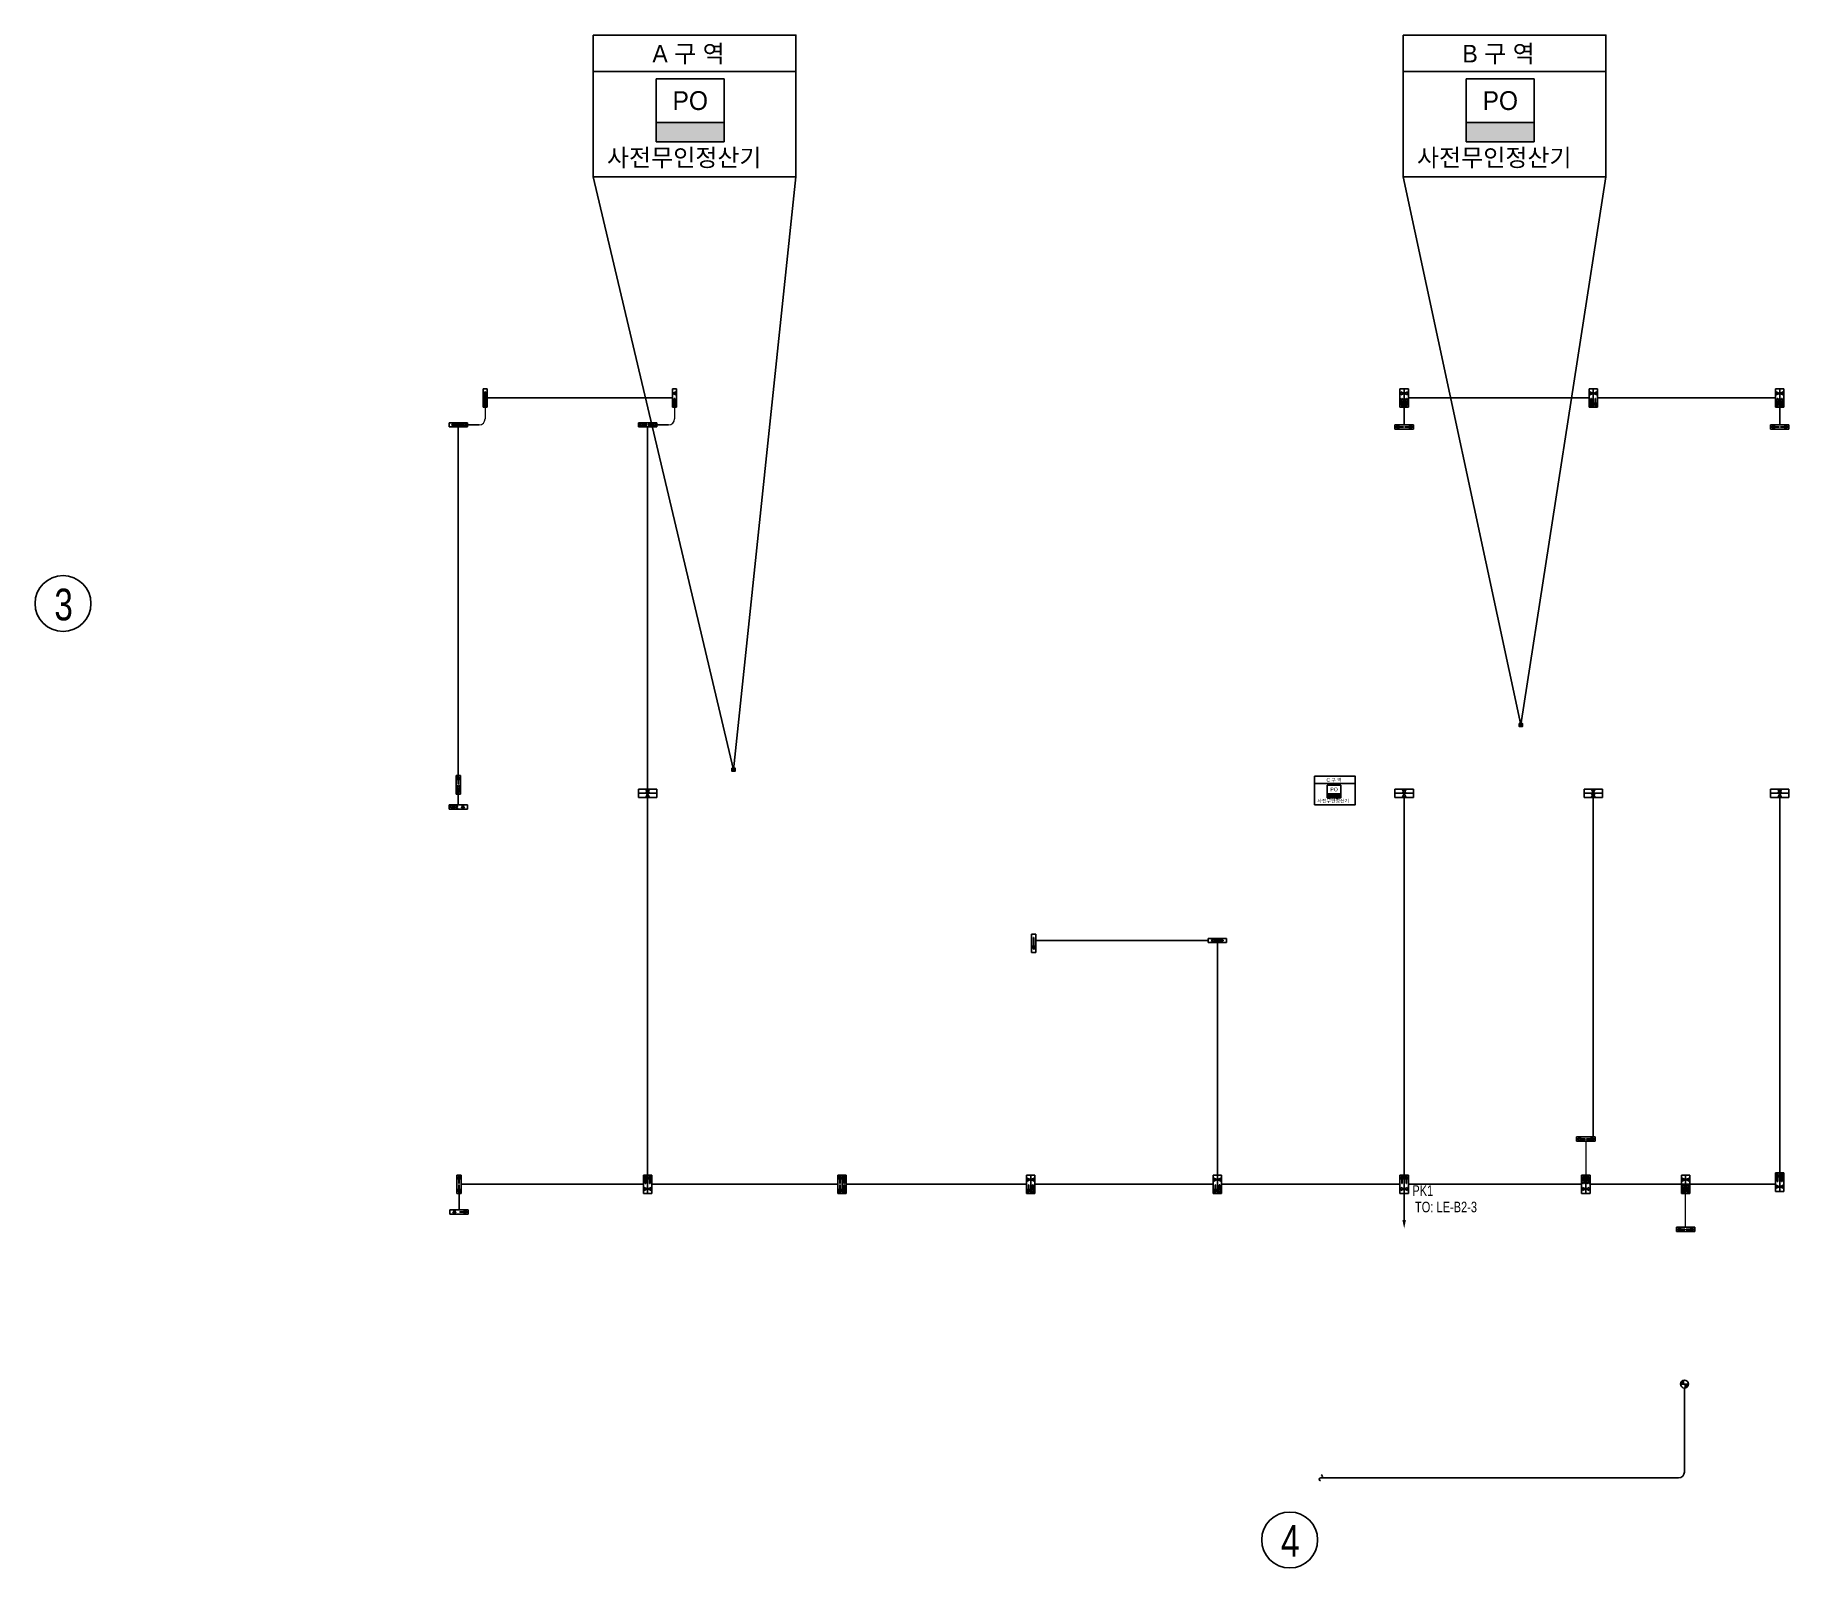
# Model space of a CAD drawing. Header units: millimetres. Extents: x 91673 to 439316, y 105242 to 272415.
# Drawn here: x 91673 to 241122, y 141812 to 272415 of the extents above; entities that cross this region are included whole.
import ezdxf
from ezdxf.enums import TextEntityAlignment as Align

# ---------------------------------------------------------------- set-up
doc = ezdxf.new("R2010")
doc.units = ezdxf.units.MM
doc.header["$LTSCALE"] = 150
doc.linetypes.add('CEN-1', pattern=[24, 20, -2, 0, -2])
for name, color, linetype in [('4', 4, 'Continuous'), ('5', 5, 'Continuous'), ('e-con', 1, 'Continuous'), ('E-TEXT', 6, 'Continuous'), ('E-WIRE', 4, 'Continuous'), ('e-wire1s', 4, 'CEN-1'), ('ITS', 6, 'Continuous'), ('parking-p', 7, 'Continuous')]:
    doc.layers.add(name, color=color, linetype=linetype)
doc.styles.add('돋움', font='Dotum.TTF')

msp = doc.modelspace()

# ---------------------------------------------------------------- texts
at = {"layer": 'E-TEXT', "linetype": 'Continuous', "style": '돋움'}
for s, height, p in [('A 구 역', 1500, (144276.3, 270081)), ('B 구 역', 1500, (213300.1, 270081)), ('사전무인정산기', 1500, (140401.3, 261229.6)), ('사전무인정산기', 1500, (209425.2, 261229.6)), ('C 구 역', 300, (201716.1, 208791.6)), ('사전무인정산기', 300, (200941.1, 207021.3))]:
    msp.add_text(s, height=height, dxfattribs=at).set_placement(p)
at = {"layer": 'E-TEXT', "color": 1, "style": '돋움', "width": 0.8}
for s, p in [('3', (94103.6, 223897.2, 4600.5)), ('4', (198631, 144109.3, 4600.5))]:
    msp.add_text(s, height=2700, dxfattribs=at).set_placement(p, align=Align.MIDDLE_CENTER)
at = {"layer": 'E-TEXT', "style": '돋움', "width": 0.8}
for s, p in [('PK1', (209920.6, 173961.2)), ('TO: LE-B2-3', (211900.4, 172564.8))]:
    msp.add_text(s, height=900, dxfattribs=at).set_placement(p, align=Align.MIDDLE_CENTER)
at = {"layer": 'ITS', "color": 7, "style": '돋움'}
for height, p in [(1600, (147503.6, 266832.9)), (1600, (216527.5, 266832.9)), (320, (202361.6, 208142))]:
    msp.add_text('PO', height=height, dxfattribs=at).set_placement(p, align=Align.MIDDLE_CENTER)

# ---------------------------------------------------------------- blocks, each defined once
blk = doc.blocks.new('ar')
at = {"layer": '4', "color": 4}
blk.add_lwpolyline([(0, 0, 150, 0, 0), (360, 0, 0, 0, 0)], format="xyseb", dxfattribs=at)

# ---------------------------------------------------------------- hatches: boundary and pattern name
at = {"layer": '5', "ltscale": 2}
h = msp.add_hatch(color=7, dxfattribs=at)
h.dxf.hatch_style = 1
h.paths.add_polyline_path([(144605.1, 264977.6), (144605.1, 263321.5), (150402.1, 263321.5), (150402.1, 264977.6)])
h = msp.add_hatch(color=7, dxfattribs=at)
h.dxf.hatch_style = 1
h.paths.add_polyline_path([(213629, 264977.6), (213629, 263321.5), (219426, 263321.5), (219426, 264977.6)])
h = msp.add_hatch(color=7, dxfattribs=at)
h.dxf.hatch_style = 1
h.paths.add_polyline_path([(201781.9, 207770.9), (201781.9, 207439.7), (202941.3, 207439.7), (202941.3, 207770.9)])
at = {"layer": 'parking-p', "linetype": 'Continuous'}
h = msp.add_hatch(color=2, dxfattribs=at)
h.paths.add_polyline_path([(232556.3, 157474.9), (232220.4, 157474.9), (232220.4, 157139, 0.41421356)])
h.paths.add_polyline_path([(232220.4, 157810.8, 0.41421356), (231884.5, 157474.9), (232220.4, 157474.9)])

# ---------------------------------------------------------------- linework, layer by layer
at = {"color": 1}
for p, q in [((151192.6, 209822.2), (139225.9, 260323.5)), ((156503.6, 260323.5), (151192.6, 209822.2)), ((218274.3, 213633.2), (208249.8, 260323.5)), ((225527.4, 260323.5), (218274.3, 213633.2))]:
    msp.add_line(p, q, dxfattribs=at)
at = {"color": 3}
for p, q in [((218423.3, 213757.2), (218125.4, 213509.1)), ((218125.4, 213757.2), (218423.3, 213509.1)), ((151341.5, 209946.2), (151043.6, 209698.2)), ((151043.6, 209946.2), (151341.5, 209698.2))]:
    msp.add_line(p, q, dxfattribs=at)
for points in [[(218125.4, 213757.2), (218423.3, 213757.2), (218423.3, 213509.1), (218125.4, 213509.1)], [(151043.6, 209946.2), (151341.5, 209946.2), (151341.5, 209698.2), (151043.6, 209698.2)]]:
    msp.add_lwpolyline(points, close=True, dxfattribs=at)
at = {"color": 1}
for centre in [(94055.4, 223982.1), (198582.8, 144194.3)]:
    msp.add_circle(centre, 2382, dxfattribs=at)
at = {"layer": 'e-con'}
for p, q in [((139225.9, 269305.5), (156503.6, 269305.5)), ((208249.8, 269305.5), (225527.4, 269305.5)), ((200706.1, 208636.5), (204161.6, 208636.5))]:
    msp.add_line(p, q, dxfattribs=at)
for points in [[(139225.9, 272414.9), (156503.6, 272414.9), (156503.6, 260323.5), (139225.9, 260323.5)], [(208249.8, 272414.9), (225527.4, 272414.9), (225527.4, 260323.5), (208249.8, 260323.5)], [(200706.1, 209258.4), (204161.6, 209258.4), (204161.6, 206840.1), (200706.1, 206840.1)]]:
    msp.add_lwpolyline(points, close=True, dxfattribs=at)
at = {"layer": 'E-WIRE', "lineweight": 0}
for p, q in [((130022.6, 240706.5), (130022.6, 239706.5)), ((146157.9, 240706.5), (146157.9, 239706.5)), ((223821.1, 178169.7), (223821.1, 175289.2)), ((232320.7, 170833.7), (232320.7, 173714.2))]:
    msp.add_line(p, q, dxfattribs=at)
at = {"layer": 'E-WIRE'}
for p, q in [((145977.9, 241494), (130202.6, 241494)), ((224090.1, 241494), (208696.7, 241494)), ((239974.8, 241494), (224810.1, 241494)), ((143870.4, 239026.5), (143870.4, 175289.2)), ((143870.4, 207455), (143870.4, 175289.2)), ((208336.7, 207455), (208336.7, 175289.2)), ((224450.1, 207455), (224450.1, 178529.7)), ((240334.8, 207455), (240334.8, 175469.2)), ((143510.4, 174501.7), (127980.2, 174501.7)), ((144230.4, 174501.7), (160080.4, 174501.7)), ((160800.4, 174501.7), (176155.2, 174501.7)), ((176875.2, 174501.7), (192061, 174501.7)), ((192781, 174501.7), (207976.7, 174501.7)), ((208336.7, 173714.2), (208336.7, 174272.9)), ((208336.7, 173714.2), (208336.7, 171458.4)), ((208696.7, 174501.7), (223461.1, 174501.7)), ((224181.1, 174501.7), (239974.8, 174501.7)), ((232220.4, 149980.9), (232220.4, 157139)), ((201228, 149480.9), (231720.4, 149480.9))]:
    msp.add_line(p, q, dxfattribs=at)
at = {"layer": 'E-WIRE', "ltscale": 0.5}
for p, q in [((129522.6, 239206.5), (128522.6, 239206.5)), ((145657.9, 239206.5), (144657.9, 239206.5))]:
    msp.add_line(p, q, dxfattribs=at)
for points in [[(208336.7, 240706.5), (208336.7, 239206.5)], [(240334.8, 240706.5), (240334.8, 239206.5)]]:
    msp.add_lwpolyline(points, dxfattribs=at)
at = {"layer": 'E-WIRE'}
for points in [[(127735.1, 239026.5), (127735.1, 209319.3)], [(127735.1, 207744.3), (127735.1, 206828.5)], [(191633.5, 195269.9), (176950.7, 195269.9)], [(192421, 195089.9), (192421, 175041.7)], [(127800.2, 173714.2), (127800.2, 172320.3)]]:
    msp.add_lwpolyline(points, dxfattribs=at)
at = {"layer": 'E-WIRE', "lineweight": 0}
for centre in [(129522.6, 239706.5), (145657.9, 239706.5)]:
    msp.add_arc(centre, 500, 270, 0, dxfattribs=at)
at = {"layer": 'E-WIRE'}
for centre, radius, start, end in [((201228, 149354.5), 126.4, 82.663821, 262.663821), ((201244.2, 149606.2), 126.4, 262.663821, 82.663821), ((231720.4, 149980.9), 500, 270, 0)]:
    msp.add_arc(centre, radius, start, end, dxfattribs=at)
at = {"layer": 'ITS', "color": 7, "lineweight": -3}
for p, q in [((144605.1, 263321.5), (144605.1, 268688.1)), ((144605.1, 268688.1), (150402.1, 268688.1)), ((150402.1, 268688.1), (150402.1, 263321.5)), ((213629, 263321.5), (213629, 268688.1)), ((213629, 268688.1), (219426, 268688.1)), ((219426, 268688.1), (219426, 263321.5)), ((144605.1, 264977.6), (150402.1, 264977.6)), ((213629, 264977.6), (219426, 264977.6)), ((150402.1, 263321.5), (144605.1, 263321.5)), ((219426, 263321.5), (213629, 263321.5)), ((201781.9, 207439.7), (201781.9, 208513)), ((201781.9, 208513), (202941.3, 208513)), ((201781.9, 207770.9), (202941.3, 207770.9)), ((202941.3, 208513), (202941.3, 207439.7)), ((202941.3, 207439.7), (201781.9, 207439.7))]:
    msp.add_line(p, q, dxfattribs=at)
at = {"layer": 'parking-p', "color": 2, "linetype": 'Continuous'}
for p, q in [((129842.6, 240706.5), (129842.6, 242281.5)), ((130202.6, 242281.5), (129842.6, 242281.5)), ((129842.6, 240706.5), (129842.6, 242281.5)), ((130202.6, 240706.5), (130202.6, 242281.5)), ((145977.9, 240706.5), (145977.9, 242281.5)), ((146337.9, 242281.5), (145977.9, 242281.5)), ((145977.9, 240706.5), (145977.9, 242281.5)), ((146337.9, 240706.5), (146337.9, 242281.5)), ((207976.7, 242281.5), (207976.7, 240706.5)), ((207976.7, 242281.5), (207976.7, 240706.5)), ((208336.7, 242281.5), (207976.7, 242281.5)), ((207976.7, 242281.5), (207976.7, 240706.5)), ((208336.7, 242281.5), (208336.7, 240706.5)), ((208336.7, 242281.5), (208336.7, 240706.5)), ((208336.7, 242281.5), (208336.7, 240706.5)), ((208336.7, 242281.5), (208696.7, 242281.5)), ((208336.7, 242281.5), (208336.7, 240706.5)), ((208696.7, 242281.5), (208696.7, 240706.5)), ((208696.7, 242281.5), (208696.7, 240706.5)), ((208696.7, 242281.5), (208696.7, 240706.5)), ((224090.1, 240706.5), (224090.1, 242281.5)), ((224090.1, 240706.5), (224090.1, 242281.5)), ((224090.1, 240706.5), (224090.1, 242281.5)), ((224450.1, 242281.5), (224090.1, 242281.5)), ((224450.1, 240706.5), (224450.1, 242281.5)), ((224450.1, 240706.5), (224450.1, 242281.5)), ((224450.1, 240706.5), (224450.1, 242281.5)), ((224450.1, 240706.5), (224450.1, 242281.5)), ((224450.1, 242281.5), (224810.1, 242281.5)), ((224810.1, 240706.5), (224810.1, 242281.5)), ((224810.1, 240706.5), (224810.1, 242281.5)), ((224810.1, 240706.5), (224810.1, 242281.5)), ((239974.8, 242281.5), (239974.8, 240706.5)), ((239974.8, 242281.5), (239974.8, 240706.5)), ((240334.8, 242281.5), (239974.8, 242281.5)), ((239974.8, 242281.5), (239974.8, 240706.5)), ((240334.8, 242281.5), (240334.8, 240706.5)), ((240334.8, 242281.5), (240334.8, 240706.5)), ((240334.8, 242281.5), (240334.8, 240706.5)), ((240334.8, 242281.5), (240694.8, 242281.5)), ((240334.8, 242281.5), (240334.8, 240706.5)), ((240694.8, 242281.5), (240694.8, 240706.5)), ((240694.8, 242281.5), (240694.8, 240706.5)), ((240694.8, 242281.5), (240694.8, 240706.5)), ((130202.6, 240706.5), (129842.6, 240706.5)), ((130022.6, 240762.8), (129893.9, 241044.4)), ((129893.9, 241044.4), (130000.1, 240966.1)), ((130000.1, 242020), (130045.1, 242020)), ((130000.1, 242020), (130000.1, 240966.1)), ((130022.6, 240762.8), (130151.3, 241044.4)), ((130045.1, 242020), (130045.1, 240966.1)), ((130151.3, 241044.4), (130045.1, 240966.1)), ((146337.9, 240706.5), (145977.9, 240706.5)), ((145989.7, 241887.8), (146271.3, 242016.5)), ((145989.7, 241887.8), (146271.3, 241759)), ((146157.9, 240762.8), (146029.2, 241044.4)), ((146029.2, 241044.4), (146135.4, 240966.1)), ((146135.4, 241438.2), (146180.4, 241438.2)), ((146135.4, 241438.2), (146135.4, 240966.1)), ((146157.9, 240762.8), (146286.6, 241044.4)), ((146180.4, 241438.2), (146180.4, 240966.1)), ((146286.6, 241044.4), (146180.4, 240966.1)), ((146271.3, 242016.5), (146193, 241910.3)), ((146328.1, 241910.3), (146193, 241910.3)), ((146271.3, 241759), (146193, 241865.3)), ((146328.1, 241865.3), (146193, 241865.3)), ((146328.1, 241865.3), (146328.1, 241910.3)), ((208336.7, 240706.5), (207976.7, 240706.5)), ((207986.5, 241865.3), (207986.5, 241910.3)), ((207986.5, 241910.3), (208121.6, 241910.3)), ((207986.5, 241865.3), (208121.6, 241865.3)), ((208156.7, 240762.8), (208027.9, 241044.4)), ((208027.9, 241044.4), (208134.2, 240966.1)), ((208324.9, 241887.8), (208043.3, 242016.5)), ((208043.3, 242016.5), (208121.6, 241910.3)), ((208324.9, 241887.8), (208043.3, 241759)), ((208043.3, 241759), (208121.6, 241865.3)), ((208179.2, 241438.2), (208134.2, 241438.2)), ((208134.2, 241438.2), (208134.2, 241342.5)), ((208134.2, 241233.9), (208134.2, 240966.1)), ((208156.7, 240762.8), (208285.4, 241044.4)), ((208179.2, 241438.2), (208179.2, 241342.5)), ((208179.2, 241233.9), (208179.2, 240966.1)), ((208285.4, 241044.4), (208179.2, 240966.1)), ((208336.7, 240706.5), (208696.7, 240706.5)), ((208348.4, 241887.8), (208630, 242016.5)), ((208348.4, 241887.8), (208630, 241759)), ((208516.7, 240762.8), (208387.9, 241044.4)), ((208387.9, 241044.4), (208494.2, 240966.1)), ((208494.2, 241438.2), (208539.2, 241438.2)), ((208494.2, 241438.2), (208494.2, 241342.5)), ((208494.2, 241233.9), (208494.2, 240966.1)), ((208516.7, 240762.8), (208645.4, 241044.4)), ((208539.2, 241438.2), (208539.2, 241342.5)), ((208539.2, 241233.9), (208539.2, 240966.1)), ((208645.4, 241044.4), (208539.2, 240966.1)), ((208630, 242016.5), (208551.7, 241910.3)), ((208686.8, 241910.3), (208551.7, 241910.3)), ((208630, 241759), (208551.7, 241865.3)), ((208686.8, 241865.3), (208551.7, 241865.3)), ((208686.8, 241865.3), (208686.8, 241910.3)), ((224450.1, 240706.5), (224090.1, 240706.5)), ((224099.9, 241865.3), (224099.9, 241910.3)), ((224099.9, 241910.3), (224235, 241910.3)), ((224099.9, 241865.3), (224235, 241865.3)), ((224270.1, 240762.8), (224141.4, 241044.4)), ((224141.4, 241044.4), (224247.6, 240966.1)), ((224438.3, 241887.8), (224156.7, 242016.5)), ((224156.7, 242016.5), (224235, 241910.3)), ((224438.3, 241887.8), (224156.7, 241759)), ((224156.7, 241759), (224235, 241865.3)), ((224292.6, 241438.2), (224247.6, 241438.2)), ((224247.6, 241438.2), (224247.6, 240966.1)), ((224270.1, 240762.8), (224398.8, 241044.4)), ((224292.6, 241438.2), (224292.6, 240966.1)), ((224398.8, 241044.4), (224292.6, 240966.1)), ((224450.1, 240706.5), (224810.1, 240706.5)), ((224461.9, 241887.8), (224743.5, 242016.5)), ((224461.9, 241887.8), (224743.5, 241759)), ((224630.1, 240762.8), (224501.4, 241044.4)), ((224501.4, 241044.4), (224607.6, 240966.1)), ((224607.6, 241438.2), (224652.6, 241438.2)), ((224607.6, 241438.2), (224607.6, 240966.1)), ((224630.1, 240762.8), (224758.8, 241044.4)), ((224652.6, 241438.2), (224652.6, 240966.1)), ((224758.8, 241044.4), (224652.6, 240966.1)), ((224743.5, 242016.5), (224665.2, 241910.3)), ((224800.3, 241910.3), (224665.2, 241910.3)), ((224743.5, 241759), (224665.2, 241865.3)), ((224800.3, 241865.3), (224665.2, 241865.3)), ((224800.3, 241865.3), (224800.3, 241910.3)), ((240334.8, 240706.5), (239974.8, 240706.5)), ((239984.7, 241865.3), (239984.7, 241910.3)), ((239984.7, 241910.3), (240119.8, 241910.3)), ((239984.7, 241865.3), (240119.8, 241865.3)), ((240154.8, 240762.8), (240026.1, 241044.4)), ((240026.1, 241044.4), (240132.3, 240966.1)), ((240323.1, 241887.8), (240041.5, 242016.5)), ((240041.5, 242016.5), (240119.8, 241910.3)), ((240323.1, 241887.8), (240041.5, 241759)), ((240041.5, 241759), (240119.8, 241865.3)), ((240177.3, 241438.2), (240132.3, 241438.2)), ((240132.3, 241438.2), (240132.3, 241342.5)), ((240132.3, 241233.9), (240132.3, 240966.1)), ((240154.8, 240762.8), (240283.5, 241044.4)), ((240177.3, 241438.2), (240177.3, 241342.5)), ((240177.3, 241233.9), (240177.3, 240966.1)), ((240283.5, 241044.4), (240177.3, 240966.1)), ((240334.8, 240706.5), (240694.8, 240706.5)), ((240346.6, 241887.8), (240628.2, 242016.5)), ((240346.6, 241887.8), (240628.2, 241759)), ((240514.8, 240762.8), (240386.1, 241044.4)), ((240386.1, 241044.4), (240492.3, 240966.1)), ((240492.3, 241438.2), (240537.3, 241438.2)), ((240492.3, 241438.2), (240492.3, 241342.5)), ((240492.3, 241233.9), (240492.3, 240966.1)), ((240514.8, 240762.8), (240643.5, 241044.4)), ((240537.3, 241438.2), (240537.3, 241342.5)), ((240537.3, 241233.9), (240537.3, 240966.1)), ((240643.5, 241044.4), (240537.3, 240966.1)), ((240628.2, 242016.5), (240549.9, 241910.3)), ((240685, 241910.3), (240549.9, 241910.3)), ((240628.2, 241759), (240549.9, 241865.3)), ((240685, 241865.3), (240549.9, 241865.3)), ((240685, 241865.3), (240685, 241910.3)), ((126947.6, 239386.5), (128522.6, 239386.5)), ((126947.6, 239386.5), (128522.6, 239386.5)), ((126947.6, 239386.5), (126947.6, 239026.5)), ((128522.6, 239386.5), (126947.6, 239386.5)), ((128522.6, 239386.5), (126947.6, 239386.5)), ((127199.2, 239184), (127199.2, 239229)), ((127199.2, 239229), (128263, 239229)), ((127199.2, 239184), (128263, 239184)), ((128466.4, 239206.5), (128184.8, 239335.2)), ((128184.8, 239335.2), (128263, 239229)), ((128466.4, 239206.5), (128184.8, 239077.8)), ((128184.8, 239077.8), (128263, 239184)), ((128522.6, 239386.5), (128522.6, 239026.5)), ((143082.9, 239386.5), (144657.9, 239386.5)), ((143082.9, 239386.5), (144657.9, 239386.5)), ((143082.9, 239386.5), (143082.9, 239026.5)), ((144657.9, 239386.5), (143082.9, 239386.5)), ((144657.9, 239386.5), (143082.9, 239386.5)), ((143139.1, 239206.5), (143420.7, 239335.2)), ((143139.1, 239206.5), (143420.7, 239077.8)), ((143420.7, 239335.2), (143342.5, 239229)), ((143814.6, 239229), (143342.5, 239229)), ((143420.7, 239077.8), (143342.5, 239184)), ((143814.6, 239184), (143342.5, 239184)), ((143814.6, 239184), (143814.6, 239229)), ((143926.2, 239184), (143926.2, 239229)), ((143926.2, 239229), (144398.3, 239229)), ((143926.2, 239184), (144398.3, 239184)), ((144601.6, 239206.5), (144320, 239335.2)), ((144320, 239335.2), (144398.3, 239229)), ((144601.6, 239206.5), (144320, 239077.8)), ((144320, 239077.8), (144398.3, 239184)), ((144657.9, 239386.5), (144657.9, 239026.5)), ((207549.2, 239206.5), (207549.2, 238846.5)), ((209124.2, 239206.5), (207549.2, 239206.5)), ((207605.4, 239026.5), (207887, 239155.2)), ((207887, 239155.2), (207808.7, 239049)), ((209067.9, 239026.5), (208786.3, 239155.2)), ((208786.3, 239155.2), (208864.6, 239049)), ((209124.2, 239206.5), (209124.2, 238846.5)), ((239547.3, 239206.5), (239547.3, 238846.5)), ((241122.3, 239206.5), (239547.3, 239206.5)), ((239603.6, 239026.5), (239885.2, 239155.2)), ((239885.2, 239155.2), (239806.9, 239049)), ((241066.1, 239026.5), (240784.5, 239155.2)), ((240784.5, 239155.2), (240862.8, 239049)), ((241122.3, 239206.5), (241122.3, 238846.5)), ((126947.6, 239026.5), (128522.6, 239026.5)), ((143082.9, 239026.5), (144657.9, 239026.5)), ((207549.2, 238846.5), (209124.2, 238846.5)), ((207605.4, 239026.5), (207887, 238897.8)), ((208280.9, 239049), (207808.7, 239049)), ((207887, 238897.8), (207808.7, 239004)), ((208280.9, 239004), (207808.7, 239004)), ((208280.9, 239004), (208280.9, 239049)), ((208392.4, 239004), (208392.4, 239049)), ((208392.4, 239049), (208864.6, 239049)), ((208392.4, 239004), (208864.6, 239004)), ((209067.9, 239026.5), (208786.3, 238897.8)), ((208786.3, 238897.8), (208864.6, 239004)), ((239547.3, 238846.5), (241122.3, 238846.5)), ((239603.6, 239026.5), (239885.2, 238897.8)), ((240279.1, 239049), (239806.9, 239049)), ((239885.2, 238897.8), (239806.9, 239004)), ((240279.1, 239004), (239806.9, 239004)), ((240279.1, 239004), (240279.1, 239049)), ((240390.6, 239004), (240390.6, 239049)), ((240390.6, 239049), (240862.8, 239049)), ((240390.6, 239004), (240862.8, 239004)), ((241066.1, 239026.5), (240784.5, 238897.8)), ((240784.5, 238897.8), (240862.8, 239004)), ((127555.1, 209319.3), (127555.1, 207744.3)), ((127555.1, 209319.3), (127555.1, 207744.3)), ((127915.1, 209319.3), (127555.1, 209319.3)), ((127555.1, 209319.3), (127555.1, 207744.3)), ((127735.1, 209263.1), (127606.4, 208981.5)), ((127735.1, 209263.1), (127863.8, 208981.5)), ((127915.1, 209319.3), (127915.1, 207744.3)), ((127915.1, 209319.3), (127915.1, 207744.3)), ((127915.1, 209319.3), (127915.1, 207744.3)), ((127915.1, 209319.3), (127915.1, 207744.3)), ((127915.1, 207744.3), (127555.1, 207744.3)), ((127606.4, 208981.5), (127712.6, 209059.8)), ((127606.4, 208981.5), (127712.6, 209059.8)), ((127735.1, 207800.6), (127606.4, 208082.2)), ((127606.4, 208082.2), (127712.6, 208003.9)), ((127712.6, 208587.6), (127712.6, 209059.8)), ((127712.6, 208587.6), (127712.6, 209059.8)), ((127757.6, 208587.6), (127712.6, 208587.6)), ((127757.6, 208587.6), (127712.6, 208587.6)), ((127757.6, 208476.1), (127712.6, 208476.1)), ((127712.6, 208476.1), (127712.6, 208380.4)), ((127712.6, 208271.7), (127712.6, 208003.9)), ((127735.1, 207800.6), (127863.8, 208082.2)), ((127863.8, 208981.5), (127757.6, 209059.8)), ((127757.6, 208587.6), (127757.6, 209059.8)), ((127863.8, 208981.5), (127757.6, 209059.8)), ((127757.6, 208587.6), (127757.6, 209059.8)), ((127757.6, 208476.1), (127757.6, 208380.4)), ((127757.6, 208271.7), (127757.6, 208003.9)), ((127863.8, 208082.2), (127757.6, 208003.9)), ((143082.9, 208175), (144657.9, 208175)), ((143082.9, 208175), (144657.9, 208175)), ((143082.9, 207815), (143082.9, 208175)), ((143082.9, 208175), (144657.9, 208175)), ((143082.9, 207815), (144657.9, 207815)), ((143082.9, 207815), (143082.9, 207455)), ((143082.9, 207815), (144657.9, 207815)), ((143082.9, 207815), (144657.9, 207815)), ((143082.9, 207815), (144657.9, 207815)), ((143870.4, 207826.7), (143741.7, 208108.3)), ((143741.7, 208108.3), (143847.9, 208030.1)), ((143870.4, 207803.2), (143741.7, 207521.6)), ((143892.9, 208165.2), (143847.9, 208165.2)), ((143847.9, 208165.2), (143847.9, 208030.1)), ((143870.4, 207826.7), (143999.1, 208108.3)), ((143870.4, 207803.2), (143999.1, 207521.6)), ((143892.9, 208165.2), (143892.9, 208030.1)), ((143999.1, 208108.3), (143892.9, 208030.1)), ((144657.9, 207815), (144657.9, 208175)), ((144657.9, 207815), (144657.9, 207455)), ((207549.2, 208175), (209124.2, 208175)), ((207549.2, 208175), (209124.2, 208175)), ((207549.2, 207815), (207549.2, 208175)), ((207549.2, 208175), (209124.2, 208175)), ((207549.2, 207815), (209124.2, 207815)), ((207549.2, 207815), (207549.2, 207455)), ((207549.2, 207815), (209124.2, 207815)), ((207549.2, 207815), (209124.2, 207815)), ((207549.2, 207815), (209124.2, 207815)), ((208336.7, 207826.7), (208207.9, 208108.3)), ((208207.9, 208108.3), (208314.2, 208030.1)), ((208336.7, 207803.2), (208207.9, 207521.6)), ((208359.2, 208165.2), (208314.2, 208165.2)), ((208314.2, 208165.2), (208314.2, 208030.1)), ((208336.7, 207826.7), (208465.4, 208108.3)), ((208336.7, 207803.2), (208465.4, 207521.6)), ((208359.2, 208165.2), (208359.2, 208030.1)), ((208465.4, 208108.3), (208359.2, 208030.1)), ((209124.2, 207815), (209124.2, 208175)), ((209124.2, 207815), (209124.2, 207455)), ((223662.6, 208175), (225237.6, 208175)), ((223662.6, 208175), (225237.6, 208175)), ((223662.6, 207815), (223662.6, 208175)), ((223662.6, 208175), (225237.6, 208175)), ((223662.6, 207815), (225237.6, 207815)), ((223662.6, 207815), (223662.6, 207455)), ((223662.6, 207815), (225237.6, 207815)), ((223662.6, 207815), (225237.6, 207815)), ((223662.6, 207815), (225237.6, 207815)), ((224450.1, 207826.7), (224321.4, 208108.3)), ((224321.4, 208108.3), (224427.6, 208030.1)), ((224450.1, 207803.2), (224321.4, 207521.6)), ((224472.6, 208165.2), (224427.6, 208165.2)), ((224427.6, 208165.2), (224427.6, 208030.1)), ((224450.1, 207826.7), (224578.8, 208108.3)), ((224450.1, 207803.2), (224578.8, 207521.6)), ((224472.6, 208165.2), (224472.6, 208030.1)), ((224578.8, 208108.3), (224472.6, 208030.1)), ((225237.6, 207815), (225237.6, 208175)), ((225237.6, 207815), (225237.6, 207455)), ((239547.3, 208175), (241122.3, 208175)), ((239547.3, 208175), (241122.3, 208175)), ((239547.3, 207815), (239547.3, 208175)), ((239547.3, 208175), (241122.3, 208175)), ((239547.3, 207815), (241122.3, 207815)), ((239547.3, 207815), (239547.3, 207455)), ((239547.3, 207815), (241122.3, 207815)), ((239547.3, 207815), (241122.3, 207815)), ((239547.3, 207815), (241122.3, 207815)), ((240334.8, 207826.7), (240206.1, 208108.3)), ((240206.1, 208108.3), (240312.3, 208030.1)), ((240334.8, 207803.2), (240206.1, 207521.6)), ((240357.3, 208165.2), (240312.3, 208165.2)), ((240312.3, 208165.2), (240312.3, 208030.1)), ((240334.8, 207826.7), (240463.5, 208108.3)), ((240334.8, 207803.2), (240463.5, 207521.6)), ((240357.3, 208165.2), (240357.3, 208030.1)), ((240463.5, 208108.3), (240357.3, 208030.1)), ((241122.3, 207815), (241122.3, 208175)), ((241122.3, 207815), (241122.3, 207455)), ((128522.6, 206828.5), (126947.6, 206828.5)), ((128522.6, 206828.5), (126947.6, 206828.5)), ((128522.6, 206828.5), (126947.6, 206828.5)), ((126947.6, 206828.5), (126947.6, 206468.5)), ((128522.6, 206468.5), (126947.6, 206468.5)), ((128522.6, 206468.5), (126947.6, 206468.5)), ((128522.6, 206468.5), (126947.6, 206468.5)), ((127003.9, 206648.5), (127285.5, 206777.2)), ((127003.9, 206648.5), (127285.5, 206519.8)), ((127285.5, 206777.2), (127207.2, 206671)), ((127475, 206671), (127207.2, 206671)), ((127285.5, 206519.8), (127207.2, 206626)), ((127475, 206626), (127207.2, 206626)), ((127679.3, 206671), (127583.6, 206671)), ((127679.3, 206626), (127583.6, 206626)), ((127679.3, 206671), (127679.3, 206626)), ((128128.9, 206816.7), (128000.1, 206535.1)), ((128000.1, 206535.1), (128106.4, 206613.4)), ((128106.4, 206478.3), (128106.4, 206613.4)), ((128106.4, 206478.3), (128151.4, 206478.3)), ((128128.9, 206816.7), (128257.6, 206535.1)), ((128257.6, 206535.1), (128151.4, 206613.4)), ((128151.4, 206478.3), (128151.4, 206613.4)), ((128522.6, 206828.5), (128522.6, 206468.5)), ((143082.9, 207455), (144657.9, 207455)), ((143082.9, 207455), (144657.9, 207455)), ((143082.9, 207455), (144657.9, 207455)), ((143741.7, 207521.6), (143847.9, 207599.9)), ((143847.9, 207464.8), (143847.9, 207599.9)), ((143892.9, 207464.8), (143847.9, 207464.8)), ((143999.1, 207521.6), (143892.9, 207599.9)), ((143892.9, 207464.8), (143892.9, 207599.9)), ((207549.2, 207455), (209124.2, 207455)), ((207549.2, 207455), (209124.2, 207455)), ((207549.2, 207455), (209124.2, 207455)), ((208207.9, 207521.6), (208314.2, 207599.9)), ((208314.2, 207464.8), (208314.2, 207599.9)), ((208359.2, 207464.8), (208314.2, 207464.8)), ((208465.4, 207521.6), (208359.2, 207599.9)), ((208359.2, 207464.8), (208359.2, 207599.9)), ((223662.6, 207455), (225237.6, 207455)), ((223662.6, 207455), (225237.6, 207455)), ((223662.6, 207455), (225237.6, 207455)), ((224321.4, 207521.6), (224427.6, 207599.9)), ((224427.6, 207464.8), (224427.6, 207599.9)), ((224472.6, 207464.8), (224427.6, 207464.8)), ((224578.8, 207521.6), (224472.6, 207599.9)), ((224472.6, 207464.8), (224472.6, 207599.9)), ((239547.3, 207455), (241122.3, 207455)), ((239547.3, 207455), (241122.3, 207455)), ((239547.3, 207455), (241122.3, 207455)), ((240206.1, 207521.6), (240312.3, 207599.9)), ((240312.3, 207464.8), (240312.3, 207599.9)), ((240357.3, 207464.8), (240312.3, 207464.8)), ((240463.5, 207521.6), (240357.3, 207599.9)), ((240357.3, 207464.8), (240357.3, 207599.9)), ((176590.7, 194238.1), (176590.7, 195813.1)), ((176590.7, 195813.1), (176950.7, 195813.1)), ((176950.7, 194238.1), (176950.7, 195813.1)), ((176950.7, 194238.1), (176950.7, 195813.1)), ((176770.7, 194494.3), (176642, 194775.9)), ((176642, 194775.9), (176748.2, 194697.6)), ((176748.2, 195522.5), (176793.2, 195522.5)), ((176748.2, 195522.5), (176748.2, 194697.6)), ((176770.7, 194494.3), (176899.4, 194775.9)), ((176793.2, 195522.5), (176793.2, 194697.6)), ((176899.4, 194775.9), (176793.2, 194697.6)), ((191633.5, 195449.9), (193208.5, 195449.9)), ((191633.5, 195449.9), (191633.5, 195089.9)), ((191633.5, 195089.9), (193208.5, 195089.9)), ((191633.5, 195089.9), (193208.5, 195089.9)), ((191889.7, 195269.9), (192171.3, 195398.6)), ((191889.7, 195269.9), (192171.3, 195141.2)), ((192171.3, 195398.6), (192093, 195292.4)), ((192917.8, 195292.4), (192093, 195292.4)), ((192171.3, 195141.2), (192093, 195247.4)), ((192917.8, 195247.4), (192093, 195247.4)), ((192917.8, 195292.4), (192917.8, 195247.4)), ((193208.5, 195449.9), (193208.5, 195089.9)), ((176590.7, 194238.1), (176950.7, 194238.1)), ((223033.6, 178529.7), (223033.6, 178169.7)), ((224608.6, 178529.7), (223033.6, 178529.7)), ((223033.6, 178169.7), (224608.6, 178169.7)), ((223089.9, 178349.7), (223371.5, 178478.4)), ((223089.9, 178349.7), (223371.5, 178221)), ((223371.5, 178478.4), (223293.2, 178372.2)), ((223765.3, 178372.2), (223293.2, 178372.2)), ((223371.5, 178221), (223293.2, 178327.2)), ((223765.3, 178327.2), (223293.2, 178327.2)), ((223765.3, 178327.2), (223765.3, 178372.2)), ((223876.9, 178327.2), (223876.9, 178372.2)), ((223876.9, 178372.2), (224349.1, 178372.2)), ((223876.9, 178327.2), (224349.1, 178327.2)), ((224552.4, 178349.7), (224270.8, 178478.4)), ((224270.8, 178478.4), (224349.1, 178372.2)), ((224552.4, 178349.7), (224270.8, 178221)), ((224270.8, 178221), (224349.1, 178327.2)), ((224608.6, 178529.7), (224608.6, 178169.7)), ((127980.2, 175289.2), (127620.2, 175289.2)), ((127620.2, 175289.2), (127620.2, 173714.2)), ((127620.2, 175289.2), (127620.2, 173714.2)), ((127800.2, 175233), (127671.5, 174951.4)), ((127671.5, 174951.4), (127777.7, 175029.7)), ((127777.7, 174557.5), (127777.7, 175029.7)), ((127800.2, 175233), (127928.9, 174951.4)), ((127928.9, 174951.4), (127822.7, 175029.7)), ((127822.7, 174557.5), (127822.7, 175029.7)), ((127980.2, 175289.2), (127980.2, 173714.2)), ((143510.4, 175289.2), (143510.4, 173714.2)), ((143510.4, 175289.2), (143510.4, 173714.2)), ((143870.4, 175289.2), (143510.4, 175289.2)), ((143510.4, 175289.2), (143510.4, 173714.2)), ((143690.4, 175233), (143561.7, 174951.4)), ((143561.7, 174951.4), (143667.9, 175029.7)), ((143667.9, 174557.5), (143667.9, 175029.7)), ((143690.4, 175233), (143819.1, 174951.4)), ((143819.1, 174951.4), (143712.9, 175029.7)), ((143712.9, 174557.5), (143712.9, 175029.7)), ((143870.4, 175289.2), (143870.4, 173714.2)), ((143870.4, 175289.2), (144230.4, 175289.2)), ((143870.4, 175289.2), (143870.4, 173714.2)), ((143870.4, 175289.2), (143870.4, 173714.2)), ((143870.4, 175289.2), (143870.4, 173714.2)), ((144050.4, 175233), (143921.7, 174951.4)), ((143921.7, 174951.4), (144027.9, 175029.7)), ((144027.9, 174557.5), (144027.9, 175029.7)), ((144050.4, 175233), (144179.1, 174951.4)), ((144179.1, 174951.4), (144072.9, 175029.7)), ((144072.9, 174557.5), (144072.9, 175029.7)), ((144230.4, 175289.2), (144230.4, 173714.2)), ((144230.4, 175289.2), (144230.4, 173714.2)), ((144230.4, 175289.2), (144230.4, 173714.2)), ((160080.4, 173714.2), (160080.4, 175289.2)), ((160080.4, 173714.2), (160080.4, 175289.2)), ((160080.4, 173714.2), (160080.4, 175289.2)), ((160440.4, 175289.2), (160080.4, 175289.2)), ((160260.4, 175233), (160131.7, 174951.4)), ((160131.7, 174951.4), (160237.9, 175029.7)), ((160237.9, 174557.5), (160237.9, 175029.7)), ((160260.4, 175233), (160389.1, 174951.4)), ((160389.1, 174951.4), (160282.9, 175029.7)), ((160282.9, 174557.5), (160282.9, 175029.7)), ((160440.4, 173714.2), (160440.4, 175289.2)), ((160440.4, 173714.2), (160440.4, 175289.2)), ((160440.4, 175289.2), (160800.4, 175289.2)), ((160440.4, 173714.2), (160440.4, 175289.2)), ((160440.4, 173714.2), (160440.4, 175289.2)), ((160620.4, 175233), (160491.7, 174951.4)), ((160491.7, 174951.4), (160597.9, 175029.7)), ((160597.9, 174557.5), (160597.9, 175029.7)), ((160620.4, 175233), (160749.1, 174951.4)), ((160749.1, 174951.4), (160642.9, 175029.7)), ((160642.9, 174557.5), (160642.9, 175029.7)), ((160800.4, 173714.2), (160800.4, 175289.2)), ((160800.4, 173714.2), (160800.4, 175289.2)), ((160800.4, 173714.2), (160800.4, 175289.2)), ((176155.2, 173714.2), (176155.2, 175289.2)), ((176155.2, 173714.2), (176155.2, 175289.2)), ((176155.2, 173714.2), (176155.2, 175289.2)), ((176515.2, 175289.2), (176155.2, 175289.2)), ((176165.1, 174873), (176165.1, 174918)), ((176165.1, 174918), (176300.2, 174918)), ((176165.1, 174873), (176300.2, 174873)), ((176503.5, 174895.5), (176221.9, 175024.2)), ((176221.9, 175024.2), (176300.2, 174918)), ((176503.5, 174895.5), (176221.9, 174766.8)), ((176221.9, 174766.8), (176300.2, 174873)), ((176515.2, 173714.2), (176515.2, 175289.2)), ((176515.2, 173714.2), (176515.2, 175289.2)), ((176515.2, 175289.2), (176875.2, 175289.2)), ((176515.2, 173714.2), (176515.2, 175289.2)), ((176515.2, 173714.2), (176515.2, 175289.2)), ((176527, 174895.5), (176808.6, 175024.2)), ((176527, 174895.5), (176808.6, 174766.8)), ((176808.6, 175024.2), (176730.3, 174918)), ((176865.4, 174918), (176730.3, 174918)), ((176808.6, 174766.8), (176730.3, 174873)), ((176865.4, 174873), (176730.3, 174873)), ((176865.4, 174873), (176865.4, 174918)), ((176875.2, 173714.2), (176875.2, 175289.2)), ((176875.2, 173714.2), (176875.2, 175289.2)), ((176875.2, 173714.2), (176875.2, 175289.2)), ((192061, 173714.2), (192061, 175289.2)), ((192061, 173714.2), (192061, 175289.2)), ((192061, 173714.2), (192061, 175289.2)), ((192421, 175289.2), (192061, 175289.2)), ((192070.8, 174873), (192070.8, 174918)), ((192070.8, 174918), (192205.9, 174918)), ((192070.8, 174873), (192205.9, 174873)), ((192409.2, 174895.5), (192127.6, 175024.2)), ((192127.6, 175024.2), (192205.9, 174918)), ((192409.2, 174895.5), (192127.6, 174766.8)), ((192127.6, 174766.8), (192205.9, 174873)), ((192421, 173714.2), (192421, 175289.2)), ((192421, 173714.2), (192421, 175289.2)), ((192421, 175289.2), (192781, 175289.2)), ((192421, 173714.2), (192421, 175289.2)), ((192421, 173714.2), (192421, 175289.2)), ((192432.7, 174895.5), (192714.3, 175024.2)), ((192432.7, 174895.5), (192714.3, 174766.8)), ((192714.3, 175024.2), (192636.1, 174918)), ((192771.2, 174918), (192636.1, 174918)), ((192714.3, 174766.8), (192636.1, 174873)), ((192771.2, 174873), (192636.1, 174873)), ((192771.2, 174873), (192771.2, 174918)), ((192781, 173714.2), (192781, 175289.2)), ((192781, 173714.2), (192781, 175289.2)), ((192781, 173714.2), (192781, 175289.2)), ((207976.7, 175289.2), (207976.7, 173714.2)), ((207976.7, 175289.2), (207976.7, 173714.2)), ((208336.7, 175289.2), (207976.7, 175289.2)), ((207976.7, 175289.2), (207976.7, 173714.2)), ((208156.7, 175233), (208027.9, 174951.4)), ((208027.9, 174951.4), (208134.2, 175029.7)), ((208134.2, 174557.5), (208134.2, 175029.7)), ((208156.7, 175233), (208285.4, 174951.4)), ((208285.4, 174951.4), (208179.2, 175029.7)), ((208179.2, 174557.5), (208179.2, 175029.7)), ((208336.7, 175289.2), (208336.7, 173714.2)), ((208336.7, 175289.2), (208696.7, 175289.2)), ((208336.7, 175289.2), (208336.7, 173714.2)), ((208336.7, 175289.2), (208336.7, 173714.2)), ((208336.7, 175289.2), (208336.7, 173714.2)), ((208516.7, 175233), (208387.9, 174951.4)), ((208387.9, 174951.4), (208494.2, 175029.7)), ((208494.2, 174557.5), (208494.2, 175029.7)), ((208516.7, 175233), (208645.4, 174951.4)), ((208645.4, 174951.4), (208539.2, 175029.7)), ((208539.2, 174557.5), (208539.2, 175029.7)), ((208696.7, 175289.2), (208696.7, 173714.2)), ((208696.7, 175289.2), (208696.7, 173714.2)), ((208696.7, 175289.2), (208696.7, 173714.2)), ((223461.1, 173714.2), (223461.1, 175289.2)), ((223461.1, 173714.2), (223461.1, 175289.2)), ((223461.1, 173714.2), (223461.1, 175289.2)), ((223821.1, 175289.2), (223461.1, 175289.2)), ((223641.1, 175233), (223512.4, 174951.4)), ((223512.4, 174951.4), (223618.6, 175029.7)), ((223618.6, 174761.8), (223618.6, 175029.7)), ((223641.1, 175233), (223769.8, 174951.4)), ((223769.8, 174951.4), (223663.6, 175029.7)), ((223663.6, 174761.8), (223663.6, 175029.7)), ((223821.1, 173714.2), (223821.1, 175289.2)), ((223821.1, 173714.2), (223821.1, 175289.2)), ((223821.1, 173714.2), (223821.1, 175289.2)), ((223821.1, 173714.2), (223821.1, 175289.2)), ((223821.1, 175289.2), (224181.1, 175289.2)), ((224001.1, 175233), (223872.4, 174951.4)), ((223872.4, 174951.4), (223978.6, 175029.7)), ((223978.6, 174761.8), (223978.6, 175029.7)), ((224001.1, 175233), (224129.8, 174951.4)), ((224129.8, 174951.4), (224023.6, 175029.7)), ((224023.6, 174761.8), (224023.6, 175029.7)), ((224181.1, 173714.2), (224181.1, 175289.2)), ((224181.1, 173714.2), (224181.1, 175289.2)), ((224181.1, 173714.2), (224181.1, 175289.2)), ((231960.7, 175289.2), (231960.7, 173714.2)), ((231960.7, 175289.2), (231960.7, 173714.2)), ((232320.7, 175289.2), (231960.7, 175289.2)), ((231960.7, 175289.2), (231960.7, 173714.2)), ((231970.6, 174873), (231970.6, 174918)), ((231970.6, 174918), (232105.7, 174918)), ((231970.6, 174873), (232105.7, 174873)), ((232309, 174895.5), (232027.4, 175024.2)), ((232027.4, 175024.2), (232105.7, 174918)), ((232309, 174895.5), (232027.4, 174766.8)), ((232027.4, 174766.8), (232105.7, 174873)), ((232320.7, 175289.2), (232320.7, 173714.2)), ((232320.7, 175289.2), (232320.7, 173714.2)), ((232320.7, 175289.2), (232320.7, 173714.2)), ((232320.7, 175289.2), (232680.7, 175289.2)), ((232320.7, 175289.2), (232320.7, 173714.2)), ((232332.5, 174895.5), (232614.1, 175024.2)), ((232332.5, 174895.5), (232614.1, 174766.8)), ((232614.1, 175024.2), (232535.8, 174918)), ((232670.9, 174918), (232535.8, 174918)), ((232614.1, 174766.8), (232535.8, 174873)), ((232670.9, 174873), (232535.8, 174873)), ((232670.9, 174873), (232670.9, 174918)), ((232680.7, 175289.2), (232680.7, 173714.2)), ((232680.7, 175289.2), (232680.7, 173714.2)), ((232680.7, 175289.2), (232680.7, 173714.2)), ((239974.8, 175469.2), (239974.8, 173894.2)), ((239974.8, 175469.2), (239974.8, 173894.2)), ((240334.8, 175469.2), (239974.8, 175469.2)), ((239974.8, 175469.2), (239974.8, 173894.2)), ((240154.8, 175413), (240026.1, 175131.4)), ((240026.1, 175131.4), (240132.3, 175209.7)), ((240132.3, 174737.5), (240132.3, 175209.7)), ((240154.8, 175413), (240283.5, 175131.4)), ((240283.5, 175131.4), (240177.3, 175209.7)), ((240177.3, 174737.5), (240177.3, 175209.7)), ((240334.8, 175469.2), (240334.8, 173894.2)), ((240334.8, 175469.2), (240694.8, 175469.2)), ((240334.8, 175469.2), (240334.8, 173894.2)), ((240334.8, 175469.2), (240334.8, 173894.2)), ((240334.8, 175469.2), (240334.8, 173894.2)), ((240514.8, 175413), (240386.1, 175131.4)), ((240386.1, 175131.4), (240492.3, 175209.7)), ((240492.3, 174737.5), (240492.3, 175209.7)), ((240514.8, 175413), (240643.5, 175131.4)), ((240643.5, 175131.4), (240537.3, 175209.7)), ((240537.3, 174737.5), (240537.3, 175209.7)), ((240694.8, 175469.2), (240694.8, 173894.2)), ((240694.8, 175469.2), (240694.8, 173894.2)), ((240694.8, 175469.2), (240694.8, 173894.2)), ((127980.2, 173714.2), (127620.2, 173714.2)), ((127800.2, 173770.5), (127671.5, 174052.1)), ((127671.5, 174052.1), (127777.7, 173973.8)), ((127822.7, 174557.5), (127777.7, 174557.5)), ((127822.7, 174446), (127777.7, 174446)), ((127777.7, 174446), (127777.7, 173973.8)), ((127800.2, 173770.5), (127928.9, 174052.1)), ((127822.7, 174446), (127822.7, 173973.8)), ((127928.9, 174052.1), (127822.7, 173973.8)), ((143870.4, 173714.2), (143510.4, 173714.2)), ((143520.2, 174130.5), (143520.2, 174085.5)), ((143520.2, 174130.5), (143655.3, 174130.5)), ((143520.2, 174085.5), (143655.3, 174085.5)), ((143858.6, 174108), (143577, 174236.7)), ((143577, 174236.7), (143655.3, 174130.5)), ((143858.6, 174108), (143577, 173979.3)), ((143577, 173979.3), (143655.3, 174085.5)), ((143712.9, 174557.5), (143667.9, 174557.5)), ((143870.4, 173714.2), (144230.4, 173714.2)), ((143882.2, 174108), (144163.8, 174236.7)), ((143882.2, 174108), (144163.8, 173979.3)), ((144027.9, 174557.5), (144072.9, 174557.5)), ((144163.8, 174236.7), (144085.5, 174130.5)), ((144220.6, 174130.5), (144085.5, 174130.5)), ((144163.8, 173979.3), (144085.5, 174085.5)), ((144220.6, 174085.5), (144085.5, 174085.5)), ((144220.6, 174130.5), (144220.6, 174085.5)), ((160440.4, 173714.2), (160080.4, 173714.2)), ((160260.4, 173770.5), (160131.7, 174052.1)), ((160131.7, 174052.1), (160237.9, 173973.8)), ((160282.9, 174557.5), (160237.9, 174557.5)), ((160282.9, 174446), (160237.9, 174446)), ((160237.9, 174446), (160237.9, 173973.8)), ((160260.4, 173770.5), (160389.1, 174052.1)), ((160282.9, 174446), (160282.9, 173973.8)), ((160389.1, 174052.1), (160282.9, 173973.8)), ((160440.4, 173714.2), (160800.4, 173714.2)), ((160620.4, 173770.5), (160491.7, 174052.1)), ((160491.7, 174052.1), (160597.9, 173973.8)), ((160642.9, 174557.5), (160597.9, 174557.5)), ((160642.9, 174446), (160597.9, 174446)), ((160597.9, 174446), (160597.9, 173973.8)), ((160620.4, 173770.5), (160749.1, 174052.1)), ((160642.9, 174446), (160642.9, 173973.8)), ((160749.1, 174052.1), (160642.9, 173973.8)), ((176515.2, 173714.2), (176155.2, 173714.2)), ((176335.2, 173770.5), (176206.5, 174052.1)), ((176206.5, 174052.1), (176312.7, 173973.8)), ((176357.7, 174446), (176312.7, 174446)), ((176312.7, 174446), (176312.7, 173973.8)), ((176335.2, 173770.5), (176463.9, 174052.1)), ((176357.7, 174446), (176357.7, 173973.8)), ((176463.9, 174052.1), (176357.7, 173973.8)), ((176515.2, 173714.2), (176875.2, 173714.2)), ((176695.2, 173770.5), (176566.5, 174052.1)), ((176566.5, 174052.1), (176672.7, 173973.8)), ((176672.7, 174446), (176717.7, 174446)), ((176672.7, 174446), (176672.7, 173973.8)), ((176695.2, 173770.5), (176823.9, 174052.1)), ((176717.7, 174446), (176717.7, 173973.8)), ((176823.9, 174052.1), (176717.7, 173973.8)), ((192421, 173714.2), (192061, 173714.2)), ((192241, 173770.5), (192112.3, 174052.1)), ((192112.3, 174052.1), (192218.5, 173973.8)), ((192263.5, 174446), (192218.5, 174446)), ((192218.5, 174446), (192218.5, 173973.8)), ((192241, 173770.5), (192369.7, 174052.1)), ((192263.5, 174446), (192263.5, 173973.8)), ((192369.7, 174052.1), (192263.5, 173973.8)), ((192421, 173714.2), (192781, 173714.2)), ((192601, 173770.5), (192472.3, 174052.1)), ((192472.3, 174052.1), (192578.5, 173973.8)), ((192578.5, 174446), (192623.5, 174446)), ((192578.5, 174446), (192578.5, 173973.8)), ((192601, 173770.5), (192729.7, 174052.1)), ((192623.5, 174446), (192623.5, 173973.8)), ((192729.7, 174052.1), (192623.5, 173973.8)), ((208336.7, 173714.2), (207976.7, 173714.2)), ((207986.5, 174130.5), (207986.5, 174085.5)), ((207986.5, 174130.5), (208121.6, 174130.5)), ((207986.5, 174085.5), (208121.6, 174085.5)), ((208324.9, 174108), (208043.3, 174236.7)), ((208043.3, 174236.7), (208121.6, 174130.5)), ((208324.9, 174108), (208043.3, 173979.3)), ((208043.3, 173979.3), (208121.6, 174085.5)), ((208179.2, 174557.5), (208134.2, 174557.5)), ((208336.7, 173714.2), (208696.7, 173714.2)), ((208348.4, 174108), (208630, 174236.7)), ((208348.4, 174108), (208630, 173979.3)), ((208494.2, 174557.5), (208539.2, 174557.5)), ((208630, 174236.7), (208551.7, 174130.5)), ((208686.8, 174130.5), (208551.7, 174130.5)), ((208630, 173979.3), (208551.7, 174085.5)), ((208686.8, 174085.5), (208551.7, 174085.5)), ((208686.8, 174130.5), (208686.8, 174085.5)), ((223461.1, 173714.2), (224181.1, 173714.2)), ((223471, 174130.5), (223471, 174085.5)), ((223471, 174130.5), (223606.1, 174130.5)), ((223471, 174085.5), (223606.1, 174085.5)), ((223809.4, 174108), (223527.8, 174236.7)), ((223527.8, 174236.7), (223606.1, 174130.5)), ((223809.4, 174108), (223527.8, 173979.3)), ((223527.8, 173979.3), (223606.1, 174085.5)), ((223618.6, 174557.5), (223618.6, 174653.2)), ((223663.6, 174557.5), (223618.6, 174557.5)), ((223663.6, 174557.5), (223663.6, 174653.2)), ((223832.9, 174108), (224114.5, 174236.7)), ((223832.9, 174108), (224114.5, 173979.3)), ((223978.6, 174557.5), (223978.6, 174653.2)), ((223978.6, 174557.5), (224023.6, 174557.5)), ((224023.6, 174557.5), (224023.6, 174653.2)), ((224114.5, 174236.7), (224036.2, 174130.5)), ((224171.3, 174130.5), (224036.2, 174130.5)), ((224114.5, 173979.3), (224036.2, 174085.5)), ((224171.3, 174085.5), (224036.2, 174085.5)), ((224171.3, 174130.5), (224171.3, 174085.5)), ((232320.7, 173714.2), (231960.7, 173714.2)), ((232140.7, 173770.5), (232012, 174052.1)), ((232012, 174052.1), (232118.2, 173973.8)), ((232163.2, 174446), (232118.2, 174446)), ((232118.2, 174446), (232118.2, 174350.3)), ((232118.2, 174241.6), (232118.2, 173973.8)), ((232140.7, 173770.5), (232269.5, 174052.1)), ((232163.2, 174446), (232163.2, 174350.3)), ((232163.2, 174241.6), (232163.2, 173973.8)), ((232269.5, 174052.1), (232163.2, 173973.8)), ((232320.7, 173714.2), (232680.7, 173714.2)), ((232500.7, 173770.5), (232372, 174052.1)), ((232372, 174052.1), (232478.2, 173973.8)), ((232478.2, 174446), (232523.2, 174446)), ((232478.2, 174446), (232478.2, 174350.3)), ((232478.2, 174241.6), (232478.2, 173973.8)), ((232500.7, 173770.5), (232629.5, 174052.1)), ((232523.2, 174446), (232523.2, 174350.3)), ((232523.2, 174241.6), (232523.2, 173973.8)), ((232629.5, 174052.1), (232523.2, 173973.8)), ((240334.8, 173894.2), (239974.8, 173894.2)), ((239984.7, 174310.5), (239984.7, 174265.5)), ((239984.7, 174310.5), (240119.8, 174310.5)), ((239984.7, 174265.5), (240119.8, 174265.5)), ((240323.1, 174288), (240041.5, 174416.7)), ((240041.5, 174416.7), (240119.8, 174310.5)), ((240323.1, 174288), (240041.5, 174159.3)), ((240041.5, 174159.3), (240119.8, 174265.5)), ((240177.3, 174737.5), (240132.3, 174737.5)), ((240334.8, 173894.2), (240694.8, 173894.2)), ((240346.6, 174288), (240628.2, 174416.7)), ((240346.6, 174288), (240628.2, 174159.3)), ((240492.3, 174737.5), (240537.3, 174737.5)), ((240628.2, 174416.7), (240549.9, 174310.5)), ((240685, 174310.5), (240549.9, 174310.5)), ((240628.2, 174159.3), (240549.9, 174265.5)), ((240685, 174265.5), (240549.9, 174265.5)), ((240685, 174310.5), (240685, 174265.5)), ((128587.7, 172320.3), (127012.7, 172320.3)), ((128587.7, 172320.3), (127012.7, 172320.3)), ((128587.7, 172320.3), (127012.7, 172320.3)), ((128587.7, 172320.3), (127012.7, 172320.3)), ((127012.7, 172320.3), (127012.7, 171960.3)), ((128587.7, 172320.3), (127012.7, 172320.3)), ((128587.7, 172320.3), (127012.7, 172320.3)), ((128587.7, 172320.3), (127012.7, 172320.3)), ((128587.7, 172320.3), (127012.7, 172320.3)), ((127012.7, 172320.3), (127012.7, 171960.3)), ((128587.7, 171960.3), (127012.7, 171960.3)), ((128587.7, 171960.3), (127012.7, 171960.3)), ((128587.7, 171960.3), (127012.7, 171960.3)), ((128587.7, 171960.3), (127012.7, 171960.3)), ((128587.7, 171960.3), (127012.7, 171960.3)), ((128587.7, 171960.3), (127012.7, 171960.3)), ((127406.5, 172308.6), (127277.8, 172027)), ((127406.5, 172308.6), (127277.8, 172027)), ((127277.8, 172027), (127384, 172105.3)), ((127277.8, 172027), (127384, 172105.3)), ((127384, 171970.2), (127384, 172105.3)), ((127384, 171970.2), (127384, 172105.3)), ((127429, 171970.2), (127384, 171970.2)), ((127429, 171970.2), (127384, 171970.2)), ((127406.5, 172308.6), (127535.2, 172027)), ((127406.5, 172308.6), (127535.2, 172027)), ((127535.2, 172027), (127429, 172105.3)), ((127429, 171970.2), (127429, 172105.3)), ((127535.2, 172027), (127429, 172105.3)), ((127429, 171970.2), (127429, 172105.3)), ((127856, 172162.8), (127856, 172117.8)), ((127856, 172162.8), (128328.2, 172162.8)), ((127856, 172162.8), (127856, 172117.8)), ((127856, 172162.8), (128328.2, 172162.8)), ((127856, 172117.8), (128328.2, 172117.8)), ((127856, 172117.8), (128328.2, 172117.8)), ((128531.5, 172140.3), (128249.9, 172269)), ((128249.9, 172269), (128328.2, 172162.8)), ((128531.5, 172140.3), (128249.9, 172269)), ((128249.9, 172269), (128328.2, 172162.8)), ((128531.5, 172140.3), (128249.9, 172011.6)), ((128531.5, 172140.3), (128249.9, 172011.6)), ((128249.9, 172011.6), (128328.2, 172117.8)), ((128249.9, 172011.6), (128328.2, 172117.8)), ((128587.7, 172320.3), (128587.7, 171960.3)), ((128587.7, 172320.3), (128587.7, 171960.3)), ((231533.2, 170473.7), (231533.2, 170833.7)), ((231533.2, 170833.7), (233108.2, 170833.7)), ((233108.2, 170473.7), (231533.2, 170473.7)), ((231589.5, 170653.7), (231871.1, 170782.5)), ((231589.5, 170653.7), (231871.1, 170525)), ((231871.1, 170782.5), (231792.8, 170676.2)), ((232265, 170676.2), (231792.8, 170676.2)), ((231871.1, 170525), (231792.8, 170631.2)), ((232265, 170631.2), (231792.8, 170631.2)), ((232265, 170676.2), (232265, 170631.2)), ((232376.5, 170676.2), (232376.5, 170631.2)), ((232376.5, 170676.2), (232848.7, 170676.2)), ((232376.5, 170631.2), (232848.7, 170631.2)), ((233052, 170653.7), (232770.4, 170782.5)), ((232770.4, 170782.5), (232848.7, 170676.2)), ((233052, 170653.7), (232770.4, 170525)), ((232770.4, 170525), (232848.7, 170631.2)), ((233108.2, 170473.7), (233108.2, 170833.7)), ((232556.3, 157474.9), (231884.5, 157474.9))]:
    msp.add_line(p, q, dxfattribs=at)
for points in [[(208022.6, 241454.1), (207990.7, 241422.3)], [(207990.7, 241422.3), (208124.8, 241288.2)], [(207990.7, 241154.1), (208124.8, 241288.2)], [(207990.7, 241154.1), (208022.6, 241122.3)], [(208022.6, 241454.1), (208156.7, 241320)], [(208022.6, 241122.3), (208156.7, 241256.4)], [(208156.7, 241320), (208290.7, 241454.1)], [(208156.7, 241256.4), (208290.7, 241122.3)], [(208188.5, 241288.2), (208322.6, 241422.3)], [(208188.5, 241288.2), (208322.6, 241154.1)], [(208322.6, 241422.3), (208290.7, 241454.1)], [(208290.7, 241122.3), (208322.6, 241154.1)], [(208350.7, 241422.3), (208382.6, 241454.1)], [(208484.8, 241288.2), (208350.7, 241422.3)], [(208484.8, 241288.2), (208350.7, 241154.1)], [(208382.6, 241122.3), (208350.7, 241154.1)], [(208516.7, 241320), (208382.6, 241454.1)], [(208516.7, 241256.4), (208382.6, 241122.3)], [(208650.7, 241454.1), (208516.7, 241320)], [(208650.7, 241122.3), (208516.7, 241256.4)], [(208682.6, 241422.3), (208548.5, 241288.2)], [(208682.6, 241154.1), (208548.5, 241288.2)], [(208650.7, 241454.1), (208682.6, 241422.3)], [(208682.6, 241154.1), (208650.7, 241122.3)], [(240020.8, 241454.1), (239988.9, 241422.3)], [(239988.9, 241422.3), (240123, 241288.2)], [(239988.9, 241154.1), (240123, 241288.2)], [(239988.9, 241154.1), (240020.8, 241122.3)], [(240020.8, 241454.1), (240154.8, 241320)], [(240020.8, 241122.3), (240154.8, 241256.4)], [(240154.8, 241320), (240288.9, 241454.1)], [(240154.8, 241256.4), (240288.9, 241122.3)], [(240186.7, 241288.2), (240320.8, 241422.3)], [(240186.7, 241288.2), (240320.8, 241154.1)], [(240320.8, 241422.3), (240288.9, 241454.1)], [(240288.9, 241122.3), (240320.8, 241154.1)], [(240348.9, 241422.3), (240380.8, 241454.1)], [(240483, 241288.2), (240348.9, 241422.3)], [(240483, 241288.2), (240348.9, 241154.1)], [(240380.8, 241122.3), (240348.9, 241154.1)], [(240514.8, 241320), (240380.8, 241454.1)], [(240514.8, 241256.4), (240380.8, 241122.3)], [(240648.9, 241454.1), (240514.8, 241320)], [(240648.9, 241122.3), (240514.8, 241256.4)], [(240680.8, 241422.3), (240546.7, 241288.2)], [(240680.8, 241154.1), (240546.7, 241288.2)], [(240648.9, 241454.1), (240680.8, 241422.3)], [(240680.8, 241154.1), (240648.9, 241122.3)], [(127601, 208492), (127569.2, 208460.1)], [(127569.2, 208460.1), (127703.3, 208326.1)], [(127569.2, 208192), (127703.3, 208326.1)], [(127569.2, 208192), (127601, 208160.1)], [(127601, 208492), (127735.1, 208357.9)], [(127601, 208160.1), (127735.1, 208294.2)], [(127735.1, 208357.9), (127869.2, 208492)], [(127735.1, 208294.2), (127869.2, 208160.1)], [(127766.9, 208326.1), (127901, 208460.1)], [(127766.9, 208326.1), (127901, 208192)], [(127901, 208460.1), (127869.2, 208492)], [(127869.2, 208160.1), (127901, 208192)], [(143704.9, 208129.1), (143736.7, 208160.9)], [(143704.9, 208129.1), (143839, 207995)], [(143839, 207995), (143704.9, 207860.9)], [(143736.7, 207829.1), (143704.9, 207860.9)], [(143736.7, 208160.9), (143870.8, 208026.8)], [(143870.8, 207963.2), (143736.7, 207829.1)], [(144004.9, 208160.9), (143870.8, 208026.8)], [(143870.8, 207963.2), (144004.9, 207829.1)], [(144036.7, 208129.1), (143902.6, 207995)], [(143902.6, 207995), (144036.7, 207860.9)], [(144004.9, 208160.9), (144036.7, 208129.1)], [(144036.7, 207860.9), (144004.9, 207829.1)], [(208171.1, 208129.1), (208203, 208160.9)], [(208171.1, 208129.1), (208305.2, 207995)], [(208305.2, 207995), (208171.1, 207860.9)], [(208203, 207829.1), (208171.1, 207860.9)], [(208203, 208160.9), (208337.1, 208026.8)], [(208337.1, 207963.2), (208203, 207829.1)], [(208471.1, 208160.9), (208337.1, 208026.8)], [(208337.1, 207963.2), (208471.1, 207829.1)], [(208503, 208129.1), (208368.9, 207995)], [(208368.9, 207995), (208503, 207860.9)], [(208471.1, 208160.9), (208503, 208129.1)], [(208503, 207860.9), (208471.1, 207829.1)], [(224316.4, 207800.9), (224284.6, 207769.1)], [(224418.7, 207635), (224284.6, 207769.1)], [(224450.5, 207666.8), (224316.4, 207800.9)], [(224450.5, 207666.8), (224584.6, 207800.9)], [(224482.3, 207635), (224616.4, 207769.1)], [(224616.4, 207769.1), (224584.6, 207800.9)], [(240169.3, 208129.1), (240201.2, 208160.9)], [(240169.3, 208129.1), (240303.4, 207995)], [(240303.4, 207995), (240169.3, 207860.9)], [(240201.2, 207829.1), (240169.3, 207860.9)], [(240201.2, 208160.9), (240335.3, 208026.8)], [(240335.3, 207963.2), (240201.2, 207829.1)], [(240469.3, 208160.9), (240335.3, 208026.8)], [(240335.3, 207963.2), (240469.3, 207829.1)], [(240501.2, 208129.1), (240367.1, 207995)], [(240367.1, 207995), (240501.2, 207860.9)], [(240469.3, 208160.9), (240501.2, 208129.1)], [(240501.2, 207860.9), (240469.3, 207829.1)], [(127363.4, 206782.6), (127395.2, 206814.4)], [(127497.5, 206648.5), (127363.4, 206782.6)], [(127363.4, 206514.4), (127497.5, 206648.5)], [(127395.2, 206482.6), (127363.4, 206514.4)], [(127529.3, 206680.3), (127395.2, 206814.4)], [(127395.2, 206482.6), (127529.3, 206616.7)], [(127529.3, 206680.3), (127663.4, 206814.4)], [(127663.4, 206482.6), (127529.3, 206616.7)], [(127561.1, 206648.5), (127695.2, 206782.6)], [(127695.2, 206514.4), (127561.1, 206648.5)], [(127663.4, 206814.4), (127695.2, 206782.6)], [(127695.2, 206514.4), (127663.4, 206482.6)], [(224284.6, 207500.9), (224418.7, 207635)], [(224284.6, 207500.9), (224316.4, 207469.1)], [(224316.4, 207469.1), (224450.5, 207603.2)], [(224584.6, 207469.1), (224450.5, 207603.2)], [(224616.4, 207500.9), (224482.3, 207635)], [(224584.6, 207469.1), (224616.4, 207500.9)], [(223475.2, 174841.6), (223507, 174873.4)], [(223507, 174873.4), (223641.1, 174739.3)], [(223641.1, 174739.3), (223775.2, 174873.4)], [(223775.2, 174873.4), (223807, 174841.6)], [(223867, 174873.4), (223835.2, 174841.6)], [(224001.1, 174739.3), (223867, 174873.4)], [(224135.2, 174873.4), (224001.1, 174739.3)], [(224167, 174841.6), (224135.2, 174873.4)], [(223475.2, 174841.6), (223609.3, 174707.5)], [(223475.2, 174573.4), (223609.3, 174707.5)], [(223507, 174541.6), (223475.2, 174573.4)], [(223507, 174541.6), (223641.1, 174675.7)], [(223641.1, 174675.7), (223775.2, 174541.6)], [(223673, 174707.5), (223807, 174841.6)], [(223673, 174707.5), (223807, 174573.4)], [(223807, 174573.4), (223775.2, 174541.6)], [(223969.3, 174707.5), (223835.2, 174841.6)], [(223969.3, 174707.5), (223835.2, 174573.4)], [(223835.2, 174573.4), (223867, 174541.6)], [(224001.1, 174675.7), (223867, 174541.6)], [(224135.2, 174541.6), (224001.1, 174675.7)], [(224167, 174841.6), (224033, 174707.5)], [(224167, 174573.4), (224033, 174707.5)], [(224135.2, 174541.6), (224167, 174573.4)], [(232006.7, 174461.9), (231974.8, 174430)], [(231974.8, 174430), (232108.9, 174296)], [(231974.8, 174161.9), (232108.9, 174296)], [(231974.8, 174161.9), (232006.7, 174130)], [(232006.7, 174461.9), (232140.7, 174327.8)], [(232006.7, 174130), (232140.7, 174264.1)], [(232140.7, 174327.8), (232274.8, 174461.9)], [(232140.7, 174264.1), (232274.8, 174130)], [(232172.6, 174296), (232306.7, 174430)], [(232172.6, 174296), (232306.7, 174161.9)], [(232306.7, 174430), (232274.8, 174461.9)], [(232274.8, 174130), (232306.7, 174161.9)], [(232334.8, 174430), (232366.7, 174461.9)], [(232468.9, 174296), (232334.8, 174430)], [(232468.9, 174296), (232334.8, 174161.9)], [(232366.7, 174130), (232334.8, 174161.9)], [(232500.7, 174327.8), (232366.7, 174461.9)], [(232500.7, 174264.1), (232366.7, 174130)], [(232634.8, 174461.9), (232500.7, 174327.8)], [(232634.8, 174130), (232500.7, 174264.1)], [(232666.7, 174430), (232532.6, 174296)], [(232666.7, 174161.9), (232532.6, 174296)], [(232634.8, 174461.9), (232666.7, 174430)], [(232666.7, 174161.9), (232634.8, 174130)]]:
    msp.add_lwpolyline(points, dxfattribs=at)
msp.add_circle((232220.4, 157474.9), 335.9, dxfattribs=at)

# ---------------------------------------------------------------- block references
at = {"layer": 'e-wire1s', "xscale": 2, "yscale": 2, "zscale": 2, "rotation": 270}
msp.add_blockref('ar', (208336.7, 171458.4), dxfattribs=at)

msp.set_redraw_order([(e.dxf.handle, doc.entitydb.next_handle()) for e in msp.query("TEXT MTEXT ATTDEF DIMENSION ARC_DIMENSION")])  # texts and dimensions are drawn at this point

doc.saveas('drawing.dxf')
